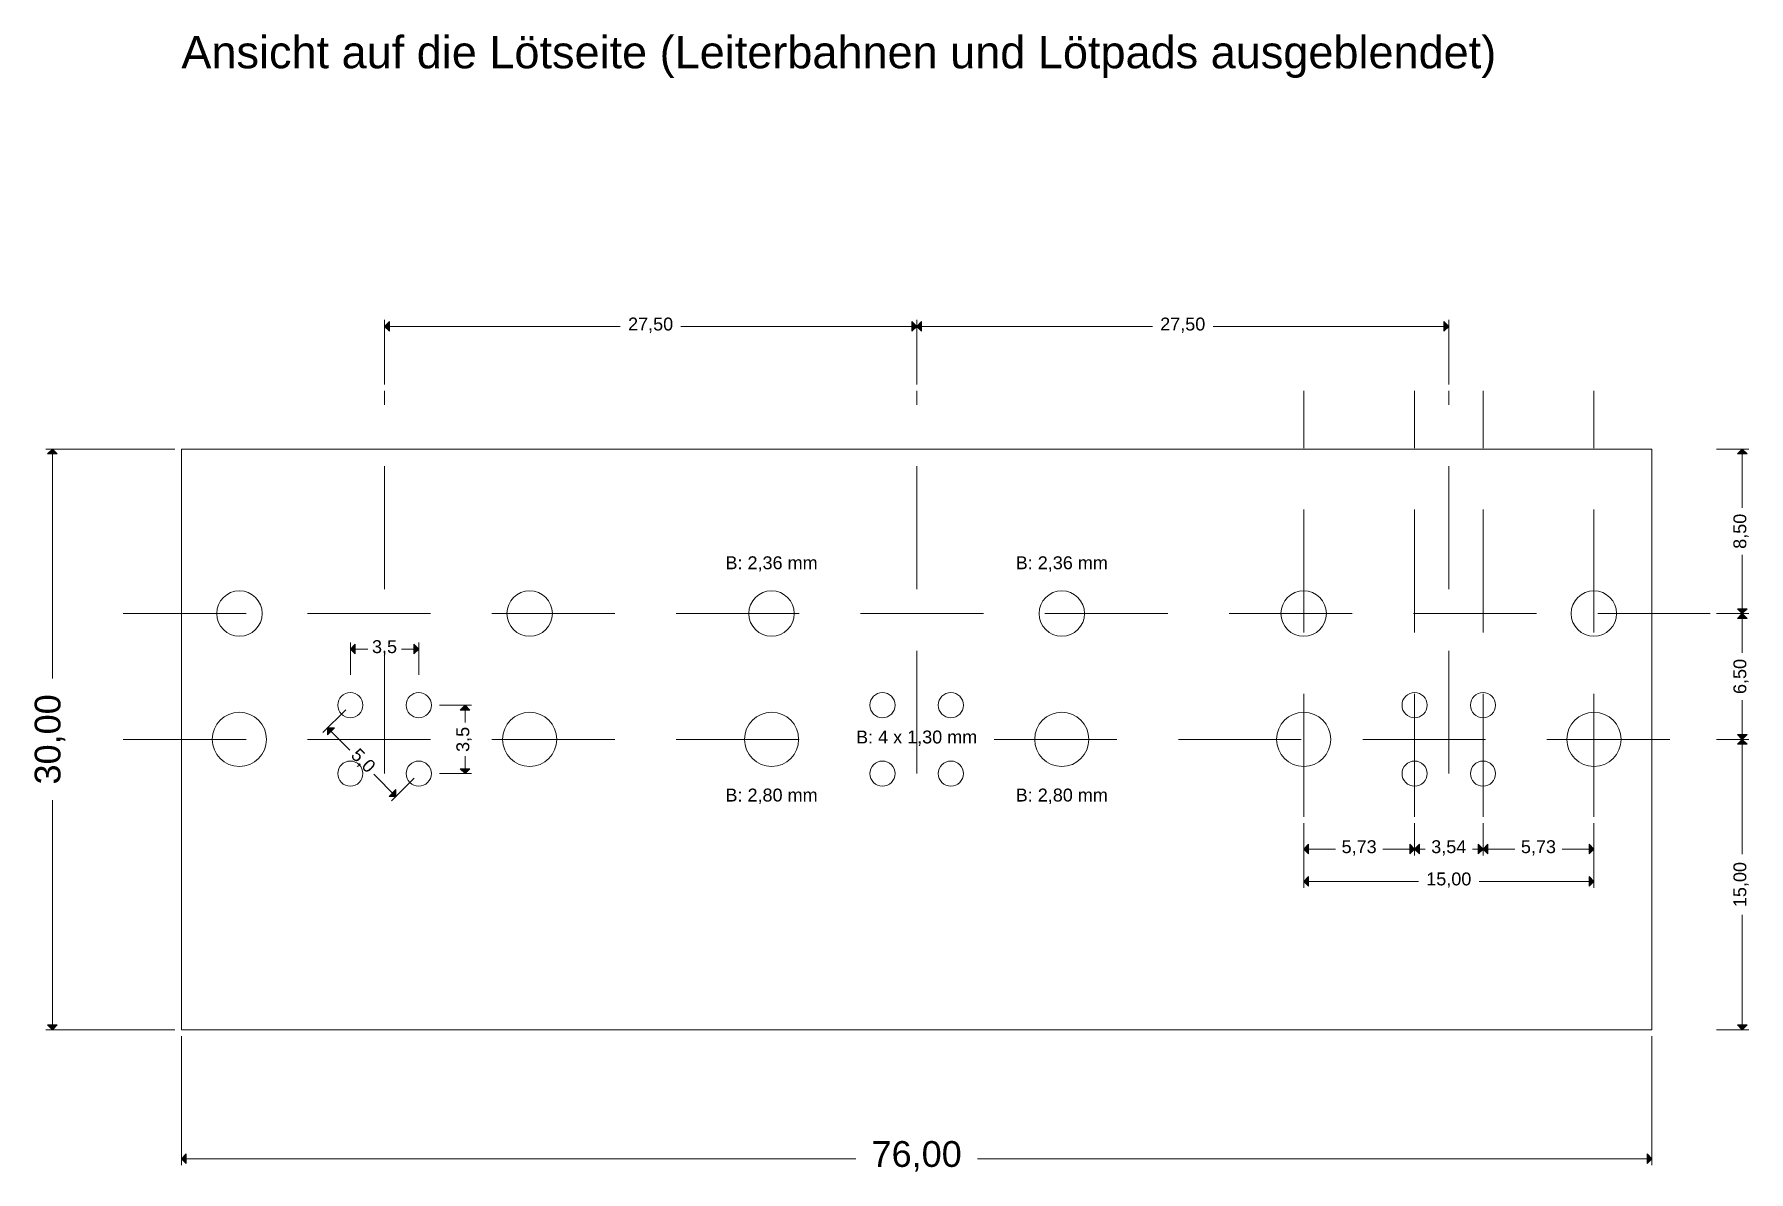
# Model space of a CAD drawing. Header units: inches. Extents: x 125.2 to 213.8, y 69.8 to 128.6.
import ezdxf

# ---------------------------------------------------------------- set-up
doc = ezdxf.new("R2010")
doc.units = ezdxf.units.IN
doc.header["$MEASUREMENT"] = 0
for name, pattern in [('AI-Linetype-1', [9.525, 6.35, -3.175]), ('AI-Linetype-10', [9.525, 6.35, -3.175]), ('AI-Linetype-2', [9.525, 6.35, -3.175]), ('AI-Linetype-3', [9.525, 6.35, -3.175]), ('AI-Linetype-4', [9.525, 6.35, -3.175]), ('AI-Linetype-5', [9.525, 6.35, -3.175]), ('AI-Linetype-6', [9.525, 6.35, -3.175]), ('AI-Linetype-7', [9.525, 6.35, -3.175]), ('AI-Linetype-8', [9.525, 6.35, -3.175]), ('AI-Linetype-9', [9.525, 6.35, -3.175])]:
    doc.linetypes.add(name, pattern=pattern)
for name, color, linetype in [('1', 7, 'Continuous'), ('BESCHRIFTUNG', 7, 'Continuous'), ('PCB', 7, 'Continuous')]:
    doc.layers.add(name, color=color, linetype=linetype)

# ---------------------------------------------------------------- blocks, each defined once
blk = doc.blocks.new('block 2')
at = {"layer": 'PCB', "color": 7, "lineweight": 9, "true_color": 0xffffff}
blk.add_open_spline([(149.579, 98.681), (149.579, 99.33), (150.105, 99.856), (150.754, 99.856), (151.403, 99.856), (151.929, 99.33), (151.929, 98.681), (151.929, 98.032), (151.403, 97.506), (150.754, 97.506), (150.105, 97.506), (149.579, 98.032), (149.579, 98.681), (149.579, 98.681), (149.579, 98.681), (149.579, 98.681)], degree=3, knots=[0, 0, 0, 0, 1, 1, 1, 2, 2, 2, 3, 3, 3, 4, 4, 4, 5, 5, 5, 5], dxfattribs=at)
blk = doc.blocks.new('block 3')
at = {"layer": 'PCB', "color": 7, "lineweight": 9, "true_color": 0xffffff}
blk.add_open_spline([(134.579, 98.681), (134.579, 99.33), (135.105, 99.856), (135.754, 99.856), (136.403, 99.856), (136.929, 99.33), (136.929, 98.681), (136.929, 98.032), (136.403, 97.506), (135.754, 97.506), (135.105, 97.506), (134.579, 98.032), (134.579, 98.681), (134.579, 98.681), (134.579, 98.681), (134.579, 98.681)], degree=3, knots=[0, 0, 0, 0, 1, 1, 1, 2, 2, 2, 3, 3, 3, 4, 4, 4, 5, 5, 5, 5], dxfattribs=at)
blk = doc.blocks.new('block 4')
at = {"layer": 'PCB', "color": 7, "lineweight": 9, "true_color": 0xffffff}
blk.add_open_spline([(144.372, 93.949), (144.372, 94.308), (144.663, 94.599), (145.022, 94.599), (145.381, 94.599), (145.672, 94.308), (145.672, 93.949), (145.672, 93.59), (145.381, 93.299), (145.022, 93.299), (144.663, 93.299), (144.372, 93.59), (144.372, 93.949), (144.372, 93.949), (144.372, 93.949), (144.372, 93.949)], degree=3, knots=[0, 0, 0, 0, 1, 1, 1, 2, 2, 2, 3, 3, 3, 4, 4, 4, 5, 5, 5, 5], dxfattribs=at)
blk = doc.blocks.new('block 5')
at = {"layer": 'PCB', "color": 7, "lineweight": 9, "true_color": 0xffffff}
blk.add_open_spline([(140.836, 93.949), (140.836, 94.308), (141.127, 94.599), (141.486, 94.599), (141.845, 94.599), (142.136, 94.308), (142.136, 93.949), (142.136, 93.59), (141.845, 93.299), (141.486, 93.299), (141.127, 93.299), (140.836, 93.59), (140.836, 93.949), (140.836, 93.949), (140.836, 93.949), (140.836, 93.949)], degree=3, knots=[0, 0, 0, 0, 1, 1, 1, 2, 2, 2, 3, 3, 3, 4, 4, 4, 5, 5, 5, 5], dxfattribs=at)
blk = doc.blocks.new('block 6')
at = {"layer": 'PCB', "color": 7, "lineweight": 9, "true_color": 0xffffff}
blk.add_open_spline([(144.372, 90.414), (144.372, 90.773), (144.663, 91.064), (145.022, 91.064), (145.381, 91.064), (145.672, 90.773), (145.672, 90.414), (145.672, 90.055), (145.381, 89.764), (145.022, 89.764), (144.663, 89.764), (144.372, 90.055), (144.372, 90.414), (144.372, 90.414), (144.372, 90.414), (144.372, 90.414)], degree=3, knots=[0, 0, 0, 0, 1, 1, 1, 2, 2, 2, 3, 3, 3, 4, 4, 4, 5, 5, 5, 5], dxfattribs=at)
blk = doc.blocks.new('block 7')
at = {"layer": 'PCB', "color": 7, "lineweight": 9, "true_color": 0xffffff}
blk.add_open_spline([(140.836, 90.414), (140.836, 90.773), (141.127, 91.064), (141.486, 91.064), (141.845, 91.064), (142.136, 90.773), (142.136, 90.414), (142.136, 90.055), (141.845, 89.764), (141.486, 89.764), (141.127, 89.764), (140.836, 90.055), (140.836, 90.414), (140.836, 90.414), (140.836, 90.414), (140.836, 90.414)], degree=3, knots=[0, 0, 0, 0, 1, 1, 1, 2, 2, 2, 3, 3, 3, 4, 4, 4, 5, 5, 5, 5], dxfattribs=at)
blk = doc.blocks.new('block 8')
at = {"layer": 'PCB', "color": 7, "lineweight": 9, "true_color": 0xffffff}
blk.add_open_spline([(149.354, 92.181), (149.354, 92.955), (149.981, 93.581), (150.754, 93.581), (151.527, 93.581), (152.154, 92.955), (152.154, 92.181), (152.154, 91.408), (151.527, 90.781), (150.754, 90.781), (149.981, 90.781), (149.354, 91.408), (149.354, 92.181), (149.354, 92.181), (149.354, 92.181), (149.354, 92.181)], degree=3, knots=[0, 0, 0, 0, 1, 1, 1, 2, 2, 2, 3, 3, 3, 4, 4, 4, 5, 5, 5, 5], dxfattribs=at)
blk = doc.blocks.new('block 9')
at = {"layer": 'PCB', "color": 7, "lineweight": 9, "true_color": 0xffffff}
blk.add_open_spline([(134.354, 92.181), (134.354, 92.955), (134.981, 93.581), (135.754, 93.581), (136.527, 93.581), (137.154, 92.955), (137.154, 92.181), (137.154, 91.408), (136.527, 90.781), (135.754, 90.781), (134.981, 90.781), (134.354, 91.408), (134.354, 92.181), (134.354, 92.181), (134.354, 92.181), (134.354, 92.181)], degree=3, knots=[0, 0, 0, 0, 1, 1, 1, 2, 2, 2, 3, 3, 3, 4, 4, 4, 5, 5, 5, 5], dxfattribs=at)
blk = doc.blocks.new('block 10')
at = {"layer": 'PCB', "color": 7, "lineweight": 9, "true_color": 0xffffff}
blk.add_open_spline([(204.579, 98.681), (204.579, 99.33), (205.105, 99.856), (205.754, 99.856), (206.403, 99.856), (206.929, 99.33), (206.929, 98.681), (206.929, 98.032), (206.403, 97.506), (205.754, 97.506), (205.105, 97.506), (204.579, 98.032), (204.579, 98.681), (204.579, 98.681), (204.579, 98.681), (204.579, 98.681)], degree=3, knots=[0, 0, 0, 0, 1, 1, 1, 2, 2, 2, 3, 3, 3, 4, 4, 4, 5, 5, 5, 5], dxfattribs=at)
blk = doc.blocks.new('block 11')
at = {"layer": 'PCB', "color": 7, "lineweight": 9, "true_color": 0xffffff}
blk.add_open_spline([(189.579, 98.681), (189.579, 99.33), (190.105, 99.856), (190.754, 99.856), (191.403, 99.856), (191.929, 99.33), (191.929, 98.681), (191.929, 98.032), (191.403, 97.506), (190.754, 97.506), (190.105, 97.506), (189.579, 98.032), (189.579, 98.681), (189.579, 98.681), (189.579, 98.681), (189.579, 98.681)], degree=3, knots=[0, 0, 0, 0, 1, 1, 1, 2, 2, 2, 3, 3, 3, 4, 4, 4, 5, 5, 5, 5], dxfattribs=at)
blk = doc.blocks.new('block 12')
at = {"layer": 'PCB', "color": 7, "lineweight": 9, "true_color": 0xffffff}
blk.add_open_spline([(199.372, 93.949), (199.372, 94.308), (199.663, 94.599), (200.022, 94.599), (200.381, 94.599), (200.672, 94.308), (200.672, 93.949), (200.672, 93.59), (200.381, 93.299), (200.022, 93.299), (199.663, 93.299), (199.372, 93.59), (199.372, 93.949), (199.372, 93.949), (199.372, 93.949), (199.372, 93.949)], degree=3, knots=[0, 0, 0, 0, 1, 1, 1, 2, 2, 2, 3, 3, 3, 4, 4, 4, 5, 5, 5, 5], dxfattribs=at)
blk = doc.blocks.new('block 13')
at = {"layer": 'PCB', "color": 7, "lineweight": 9, "true_color": 0xffffff}
blk.add_open_spline([(195.836, 93.949), (195.836, 94.308), (196.127, 94.599), (196.486, 94.599), (196.845, 94.599), (197.136, 94.308), (197.136, 93.949), (197.136, 93.59), (196.845, 93.299), (196.486, 93.299), (196.127, 93.299), (195.836, 93.59), (195.836, 93.949), (195.836, 93.949), (195.836, 93.949), (195.836, 93.949)], degree=3, knots=[0, 0, 0, 0, 1, 1, 1, 2, 2, 2, 3, 3, 3, 4, 4, 4, 5, 5, 5, 5], dxfattribs=at)
blk = doc.blocks.new('block 14')
at = {"layer": 'PCB', "color": 7, "lineweight": 9, "true_color": 0xffffff}
blk.add_open_spline([(199.372, 90.414), (199.372, 90.773), (199.663, 91.064), (200.022, 91.064), (200.381, 91.064), (200.672, 90.773), (200.672, 90.414), (200.672, 90.055), (200.381, 89.764), (200.022, 89.764), (199.663, 89.764), (199.372, 90.055), (199.372, 90.414), (199.372, 90.414), (199.372, 90.414), (199.372, 90.414)], degree=3, knots=[0, 0, 0, 0, 1, 1, 1, 2, 2, 2, 3, 3, 3, 4, 4, 4, 5, 5, 5, 5], dxfattribs=at)
blk = doc.blocks.new('block 15')
at = {"layer": 'PCB', "color": 7, "lineweight": 9, "true_color": 0xffffff}
blk.add_open_spline([(195.836, 90.414), (195.836, 90.773), (196.127, 91.064), (196.486, 91.064), (196.845, 91.064), (197.136, 90.773), (197.136, 90.414), (197.136, 90.055), (196.845, 89.764), (196.486, 89.764), (196.127, 89.764), (195.836, 90.055), (195.836, 90.414), (195.836, 90.414), (195.836, 90.414), (195.836, 90.414)], degree=3, knots=[0, 0, 0, 0, 1, 1, 1, 2, 2, 2, 3, 3, 3, 4, 4, 4, 5, 5, 5, 5], dxfattribs=at)
blk = doc.blocks.new('block 16')
at = {"layer": 'PCB', "color": 7, "lineweight": 9, "true_color": 0xffffff}
blk.add_open_spline([(177.079, 98.681), (177.079, 99.33), (177.605, 99.856), (178.254, 99.856), (178.903, 99.856), (179.429, 99.33), (179.429, 98.681), (179.429, 98.032), (178.903, 97.506), (178.254, 97.506), (177.605, 97.506), (177.079, 98.032), (177.079, 98.681), (177.079, 98.681), (177.079, 98.681), (177.079, 98.681)], degree=3, knots=[0, 0, 0, 0, 1, 1, 1, 2, 2, 2, 3, 3, 3, 4, 4, 4, 5, 5, 5, 5], dxfattribs=at)
blk = doc.blocks.new('block 17')
at = {"layer": 'PCB', "color": 7, "lineweight": 9, "true_color": 0xffffff}
blk.add_open_spline([(162.079, 98.681), (162.079, 99.33), (162.605, 99.856), (163.254, 99.856), (163.903, 99.856), (164.429, 99.33), (164.429, 98.681), (164.429, 98.032), (163.903, 97.506), (163.254, 97.506), (162.605, 97.506), (162.079, 98.032), (162.079, 98.681), (162.079, 98.681), (162.079, 98.681), (162.079, 98.681)], degree=3, knots=[0, 0, 0, 0, 1, 1, 1, 2, 2, 2, 3, 3, 3, 4, 4, 4, 5, 5, 5, 5], dxfattribs=at)
blk = doc.blocks.new('block 18')
at = {"layer": 'PCB', "color": 7, "lineweight": 9, "true_color": 0xffffff}
blk.add_open_spline([(171.872, 93.949), (171.872, 94.308), (172.163, 94.599), (172.522, 94.599), (172.881, 94.599), (173.172, 94.308), (173.172, 93.949), (173.172, 93.59), (172.881, 93.299), (172.522, 93.299), (172.163, 93.299), (171.872, 93.59), (171.872, 93.949), (171.872, 93.949), (171.872, 93.949), (171.872, 93.949)], degree=3, knots=[0, 0, 0, 0, 1, 1, 1, 2, 2, 2, 3, 3, 3, 4, 4, 4, 5, 5, 5, 5], dxfattribs=at)
blk = doc.blocks.new('block 19')
at = {"layer": 'PCB', "color": 7, "lineweight": 9, "true_color": 0xffffff}
blk.add_open_spline([(168.336, 93.949), (168.336, 94.308), (168.627, 94.599), (168.986, 94.599), (169.345, 94.599), (169.636, 94.308), (169.636, 93.949), (169.636, 93.59), (169.345, 93.299), (168.986, 93.299), (168.627, 93.299), (168.336, 93.59), (168.336, 93.949), (168.336, 93.949), (168.336, 93.949), (168.336, 93.949)], degree=3, knots=[0, 0, 0, 0, 1, 1, 1, 2, 2, 2, 3, 3, 3, 4, 4, 4, 5, 5, 5, 5], dxfattribs=at)
blk = doc.blocks.new('block 20')
at = {"layer": 'PCB', "color": 7, "lineweight": 9, "true_color": 0xffffff}
blk.add_open_spline([(171.872, 90.414), (171.872, 90.773), (172.163, 91.064), (172.522, 91.064), (172.881, 91.064), (173.172, 90.773), (173.172, 90.414), (173.172, 90.055), (172.881, 89.764), (172.522, 89.764), (172.163, 89.764), (171.872, 90.055), (171.872, 90.414), (171.872, 90.414), (171.872, 90.414), (171.872, 90.414)], degree=3, knots=[0, 0, 0, 0, 1, 1, 1, 2, 2, 2, 3, 3, 3, 4, 4, 4, 5, 5, 5, 5], dxfattribs=at)
blk = doc.blocks.new('block 21')
at = {"layer": 'PCB', "color": 7, "lineweight": 9, "true_color": 0xffffff}
blk.add_open_spline([(168.336, 90.414), (168.336, 90.773), (168.627, 91.064), (168.986, 91.064), (169.345, 91.064), (169.636, 90.773), (169.636, 90.414), (169.636, 90.055), (169.345, 89.764), (168.986, 89.764), (168.627, 89.764), (168.336, 90.055), (168.336, 90.414), (168.336, 90.414), (168.336, 90.414), (168.336, 90.414)], degree=3, knots=[0, 0, 0, 0, 1, 1, 1, 2, 2, 2, 3, 3, 3, 4, 4, 4, 5, 5, 5, 5], dxfattribs=at)
blk = doc.blocks.new('block 22')
at = {"layer": 'PCB', "color": 7, "lineweight": 9, "true_color": 0xffffff}
blk.add_open_spline([(204.354, 92.181), (204.354, 92.955), (204.981, 93.581), (205.754, 93.581), (206.527, 93.581), (207.154, 92.955), (207.154, 92.181), (207.154, 91.408), (206.527, 90.781), (205.754, 90.781), (204.981, 90.781), (204.354, 91.408), (204.354, 92.181), (204.354, 92.181), (204.354, 92.181), (204.354, 92.181)], degree=3, knots=[0, 0, 0, 0, 1, 1, 1, 2, 2, 2, 3, 3, 3, 4, 4, 4, 5, 5, 5, 5], dxfattribs=at)
blk = doc.blocks.new('block 23')
at = {"layer": 'PCB', "color": 7, "lineweight": 9, "true_color": 0xffffff}
blk.add_open_spline([(176.854, 92.181), (176.854, 92.955), (177.481, 93.581), (178.254, 93.581), (179.027, 93.581), (179.654, 92.955), (179.654, 92.181), (179.654, 91.408), (179.027, 90.781), (178.254, 90.781), (177.481, 90.781), (176.854, 91.408), (176.854, 92.181), (176.854, 92.181), (176.854, 92.181), (176.854, 92.181)], degree=3, knots=[0, 0, 0, 0, 1, 1, 1, 2, 2, 2, 3, 3, 3, 4, 4, 4, 5, 5, 5, 5], dxfattribs=at)
blk = doc.blocks.new('block 24')
at = {"layer": 'PCB', "color": 7, "lineweight": 9, "true_color": 0xffffff}
blk.add_open_spline([(161.854, 92.181), (161.854, 92.955), (162.481, 93.581), (163.254, 93.581), (164.027, 93.581), (164.654, 92.955), (164.654, 92.181), (164.654, 91.408), (164.027, 90.781), (163.254, 90.781), (162.481, 90.781), (161.854, 91.408), (161.854, 92.181), (161.854, 92.181), (161.854, 92.181), (161.854, 92.181)], degree=3, knots=[0, 0, 0, 0, 1, 1, 1, 2, 2, 2, 3, 3, 3, 4, 4, 4, 5, 5, 5, 5], dxfattribs=at)
blk = doc.blocks.new('block 25')
at = {"layer": 'PCB', "color": 7, "lineweight": 9, "true_color": 0xffffff}
blk.add_open_spline([(189.354, 92.181), (189.354, 92.955), (189.981, 93.581), (190.754, 93.581), (191.527, 93.581), (192.154, 92.955), (192.154, 92.181), (192.154, 91.408), (191.527, 90.781), (190.754, 90.781), (189.981, 90.781), (189.354, 91.408), (189.354, 92.181), (189.354, 92.181), (189.354, 92.181), (189.354, 92.181)], degree=3, knots=[0, 0, 0, 0, 1, 1, 1, 2, 2, 2, 3, 3, 3, 4, 4, 4, 5, 5, 5, 5], dxfattribs=at)
blk = doc.blocks.new('block 26')
at = {"layer": 'PCB', "color": 7, "lineweight": 9, "true_color": 0xffffff}
blk.add_lwpolyline([(208.754, 77.181), (132.754, 77.181)], dxfattribs=at)
blk = doc.blocks.new('block 27')
at = {"layer": 'PCB', "color": 7, "lineweight": 9, "true_color": 0xffffff}
blk.add_lwpolyline([(208.754, 107.181), (208.754, 77.181)], dxfattribs=at)
blk = doc.blocks.new('block 28')
at = {"layer": 'PCB', "color": 7, "lineweight": 9, "true_color": 0xffffff}
blk.add_lwpolyline([(132.754, 107.181), (208.754, 107.181)], dxfattribs=at)
blk = doc.blocks.new('block 29')
at = {"layer": 'PCB', "color": 7, "lineweight": 9, "true_color": 0xffffff}
blk.add_lwpolyline([(132.754, 77.181), (132.754, 107.181)], dxfattribs=at)
blk = doc.blocks.new('block 66')
at = {"layer": 'BESCHRIFTUNG', "color": 5, "true_color": 0x0000ff, "insert": (132.754, 126.348), "char_height": 1.66667, "attachment_point": 7}
blk.add_mtext('\\fArial|b0|i0|c0|p34;\\W1;Ansicht auf die Lötseite (Leiterbahnen und Lötpads ausgeblendet)', dxfattribs=at)
blk = doc.blocks.new('block 67')
at = {"layer": 'BESCHRIFTUNG', "color": 5, "true_color": 0x0000ff, "insert": (160.873, 100.848), "char_height": 0.66667, "attachment_point": 7}
blk.add_mtext('\\fArial|b0|i0|c0|p34;\\W1;B: 2,36 mm', dxfattribs=at)
blk = doc.blocks.new('block 68')
at = {"layer": 'BESCHRIFTUNG', "color": 5, "true_color": 0x0000ff, "insert": (175.873, 100.848), "char_height": 0.66667, "attachment_point": 7}
blk.add_mtext('\\fArial|b0|i0|c0|p34;\\W1;B: 2,36 mm', dxfattribs=at)
blk = doc.blocks.new('block 69')
at = {"layer": 'BESCHRIFTUNG', "color": 5, "true_color": 0x0000ff, "insert": (160.873, 88.848), "char_height": 0.66667, "attachment_point": 7}
blk.add_mtext('\\fArial|b0|i0|c0|p34;\\W1;B: 2,80 mm', dxfattribs=at)
blk = doc.blocks.new('block 70')
at = {"layer": 'BESCHRIFTUNG', "color": 5, "true_color": 0x0000ff, "insert": (175.873, 88.848), "char_height": 0.66667, "attachment_point": 7}
blk.add_mtext('\\fArial|b0|i0|c0|p34;\\W1;B: 2,80 mm', dxfattribs=at)
blk = doc.blocks.new('block 71')
at = {"layer": 'BESCHRIFTUNG', "color": 5, "true_color": 0x0000ff, "insert": (167.622, 91.848), "char_height": 0.66667, "attachment_point": 7}
blk.add_mtext('\\fArial|b0|i0|c0|p34;\\W1;B: 4 x 1,30 mm', dxfattribs=at)
blk = doc.blocks.new('block 72')
at = {"layer": 'BESCHRIFTUNG', "color": 5, "linetype": 'AI-Linetype-1', "lineweight": 9, "true_color": 0x0000ff}
blk.add_lwpolyline([(129.754, 92.181), (166.754, 92.181)], dxfattribs=at)
blk = doc.blocks.new('block 73')
at = {"layer": 'BESCHRIFTUNG', "color": 5, "linetype": 'AI-Linetype-2', "lineweight": 9, "true_color": 0x0000ff}
blk.add_lwpolyline([(129.754, 98.681), (211.754, 98.681)], dxfattribs=at)
blk = doc.blocks.new('block 74')
at = {"layer": 'BESCHRIFTUNG', "color": 5, "linetype": 'AI-Linetype-3', "lineweight": 9, "true_color": 0x0000ff}
blk.add_lwpolyline([(174.754, 92.181), (211.754, 92.181)], dxfattribs=at)
blk = doc.blocks.new('block 75')
at = {"layer": 'BESCHRIFTUNG', "color": 5, "true_color": 0x0000ff, "insert": (213.754, 94.525), "char_height": 0.66667, "attachment_point": 7, "rotation": 90}
blk.add_mtext('\\fArial|b0|i0|c0|p34;\\W1;6,50', dxfattribs=at)
blk = doc.blocks.new('block 76')
at = {"layer": 'BESCHRIFTUNG', "color": 5, "lineweight": 9, "true_color": 0x0000ff}
blk.add_lwpolyline([(212.087, 98.681), (213.754, 98.681)], dxfattribs=at)
blk = doc.blocks.new('block 77')
at = {"layer": 'BESCHRIFTUNG', "color": 5, "lineweight": 9, "true_color": 0x0000ff}
blk.add_lwpolyline([(212.087, 92.181), (213.754, 92.181)], dxfattribs=at)
blk = doc.blocks.new('block 78')
at = {"layer": 'BESCHRIFTUNG', "color": 5, "lineweight": 9, "true_color": 0x0000ff}
blk.add_lwpolyline([(213.42, 98.681), (213.42, 96.652)], dxfattribs=at)
blk = doc.blocks.new('block 79')
at = {"layer": 'BESCHRIFTUNG', "color": 5, "lineweight": 9, "true_color": 0x0000ff}
blk.add_lwpolyline([(213.42, 92.181), (213.42, 94.211)], dxfattribs=at)
blk = doc.blocks.new('block 80')
at = {"layer": 'BESCHRIFTUNG', "color": 5, "true_color": 0x0000ff, "insert": (213.754, 102.025), "char_height": 0.66667, "attachment_point": 7, "rotation": 90}
blk.add_mtext('\\fArial|b0|i0|c0|p34;\\W1;8,50', dxfattribs=at)
blk = doc.blocks.new('block 81')
at = {"layer": 'BESCHRIFTUNG', "color": 5, "lineweight": 9, "true_color": 0x0000ff}
blk.add_lwpolyline([(212.087, 107.181), (213.754, 107.181)], dxfattribs=at)
blk = doc.blocks.new('block 82')
at = {"layer": 'BESCHRIFTUNG', "color": 5, "lineweight": 9, "true_color": 0x0000ff}
blk.add_lwpolyline([(212.087, 98.681), (213.754, 98.681)], dxfattribs=at)
blk = doc.blocks.new('block 83')
at = {"layer": 'BESCHRIFTUNG', "color": 5, "lineweight": 9, "true_color": 0x0000ff}
blk.add_lwpolyline([(213.42, 107.181), (213.42, 104.152)], dxfattribs=at)
blk = doc.blocks.new('block 84')
at = {"layer": 'BESCHRIFTUNG', "color": 5, "lineweight": 9, "true_color": 0x0000ff}
blk.add_lwpolyline([(213.42, 98.681), (213.42, 101.711)], dxfattribs=at)
blk = doc.blocks.new('block 85')
at = {"layer": 'BESCHRIFTUNG', "color": 5, "true_color": 0x0000ff, "insert": (213.754, 83.516), "char_height": 0.66667, "attachment_point": 7, "rotation": 90}
blk.add_mtext('\\fArial|b0|i0|c0|p34;\\W1;15,00', dxfattribs=at)
blk = doc.blocks.new('block 86')
at = {"layer": 'BESCHRIFTUNG', "color": 5, "lineweight": 9, "true_color": 0x0000ff}
blk.add_lwpolyline([(212.087, 92.181), (213.754, 92.181)], dxfattribs=at)
blk = doc.blocks.new('block 87')
at = {"layer": 'BESCHRIFTUNG', "color": 5, "lineweight": 9, "true_color": 0x0000ff}
blk.add_lwpolyline([(212.087, 77.181), (213.754, 77.181)], dxfattribs=at)
blk = doc.blocks.new('block 88')
at = {"layer": 'BESCHRIFTUNG', "color": 5, "lineweight": 9, "true_color": 0x0000ff}
blk.add_lwpolyline([(213.42, 92.181), (213.42, 86.251)], dxfattribs=at)
blk = doc.blocks.new('block 89')
at = {"layer": 'BESCHRIFTUNG', "color": 5, "lineweight": 9, "true_color": 0x0000ff}
blk.add_lwpolyline([(213.42, 77.181), (213.42, 83.112)], dxfattribs=at)
blk = doc.blocks.new('block 90')
at = {"layer": 'BESCHRIFTUNG', "color": 5, "true_color": 0x0000ff, "insert": (147.754, 91.534), "char_height": 0.66667, "attachment_point": 7, "rotation": 90}
blk.add_mtext('\\fArial|b0|i0|c0|p34;\\W1;3,5', dxfattribs=at)
blk = doc.blocks.new('block 91')
at = {"layer": 'BESCHRIFTUNG', "color": 5, "lineweight": 9, "true_color": 0x0000ff}
blk.add_lwpolyline([(146.087, 93.949), (147.754, 93.949)], dxfattribs=at)
blk = doc.blocks.new('block 92')
at = {"layer": 'BESCHRIFTUNG', "color": 5, "lineweight": 9, "true_color": 0x0000ff}
blk.add_lwpolyline([(146.087, 90.414), (147.754, 90.414)], dxfattribs=at)
blk = doc.blocks.new('block 93')
at = {"layer": 'BESCHRIFTUNG', "color": 5, "lineweight": 9, "true_color": 0x0000ff}
blk.add_lwpolyline([(147.42, 93.949), (147.42, 93.053)], dxfattribs=at)
blk = doc.blocks.new('block 94')
at = {"layer": 'BESCHRIFTUNG', "color": 5, "lineweight": 9, "true_color": 0x0000ff}
blk.add_lwpolyline([(147.42, 90.414), (147.42, 91.31)], dxfattribs=at)
blk = doc.blocks.new('block 95')
at = {"layer": 'BESCHRIFTUNG', "color": 5, "true_color": 0x0000ff, "insert": (142.606, 96.515), "char_height": 0.66667, "attachment_point": 7}
blk.add_mtext('\\fArial|b0|i0|c0|p34;\\W1;3,5', dxfattribs=at)
blk = doc.blocks.new('block 96')
at = {"layer": 'BESCHRIFTUNG', "color": 5, "lineweight": 9, "true_color": 0x0000ff}
blk.add_lwpolyline([(141.486, 95.515), (141.486, 97.181)], dxfattribs=at)
blk = doc.blocks.new('block 97')
at = {"layer": 'BESCHRIFTUNG', "color": 5, "lineweight": 9, "true_color": 0x0000ff}
blk.add_lwpolyline([(145.022, 95.515), (145.022, 97.181)], dxfattribs=at)
blk = doc.blocks.new('block 98')
at = {"layer": 'BESCHRIFTUNG', "color": 5, "lineweight": 9, "true_color": 0x0000ff}
blk.add_lwpolyline([(141.486, 96.848), (142.382, 96.848)], dxfattribs=at)
blk = doc.blocks.new('block 99')
at = {"layer": 'BESCHRIFTUNG', "color": 5, "lineweight": 9, "true_color": 0x0000ff}
blk.add_lwpolyline([(145.022, 96.848), (144.125, 96.848)], dxfattribs=at)
blk = doc.blocks.new('block 100')
at = {"layer": 'BESCHRIFTUNG', "color": 5, "true_color": 0x0000ff, "insert": (141.382, 91.225), "char_height": 0.66667, "attachment_point": 7, "rotation": 315}
blk.add_mtext('\\fArial|b0|i0|c0|p34;\\W1;5,0', dxfattribs=at)
blk = doc.blocks.new('block 101')
at = {"layer": 'BESCHRIFTUNG', "color": 5, "lineweight": 9, "true_color": 0x0000ff}
blk.add_lwpolyline([(144.786, 90.178), (143.607, 88.999)], dxfattribs=at)
blk = doc.blocks.new('block 102')
at = {"layer": 'BESCHRIFTUNG', "color": 5, "lineweight": 9, "true_color": 0x0000ff}
blk.add_lwpolyline([(141.25, 93.713), (140.072, 92.535)], dxfattribs=at)
blk = doc.blocks.new('block 103')
at = {"layer": 'BESCHRIFTUNG', "color": 5, "lineweight": 9, "true_color": 0x0000ff}
blk.add_lwpolyline([(143.843, 89.235), (142.692, 90.387)], dxfattribs=at)
blk = doc.blocks.new('block 104')
at = {"layer": 'BESCHRIFTUNG', "color": 5, "lineweight": 9, "true_color": 0x0000ff}
blk.add_lwpolyline([(140.308, 92.771), (141.459, 91.619)], dxfattribs=at)
blk = doc.blocks.new('block 105')
at = {"layer": 'BESCHRIFTUNG', "color": 5, "linetype": 'AI-Linetype-4', "lineweight": 9, "true_color": 0x0000ff}
blk.add_lwpolyline([(190.754, 88.181), (190.754, 110.181)], dxfattribs=at)
blk = doc.blocks.new('block 106')
at = {"layer": 'BESCHRIFTUNG', "color": 5, "linetype": 'AI-Linetype-5', "lineweight": 9, "true_color": 0x0000ff}
blk.add_lwpolyline([(196.486, 88.181), (196.486, 110.181)], dxfattribs=at)
blk = doc.blocks.new('block 107')
at = {"layer": 'BESCHRIFTUNG', "color": 5, "linetype": 'AI-Linetype-6', "lineweight": 9, "true_color": 0x0000ff}
blk.add_lwpolyline([(200.022, 88.181), (200.022, 110.181)], dxfattribs=at)
blk = doc.blocks.new('block 108')
at = {"layer": 'BESCHRIFTUNG', "color": 5, "linetype": 'AI-Linetype-7', "lineweight": 9, "true_color": 0x0000ff}
blk.add_lwpolyline([(205.754, 88.181), (205.754, 110.181)], dxfattribs=at)
blk = doc.blocks.new('block 109')
at = {"layer": 'BESCHRIFTUNG', "color": 5, "true_color": 0x0000ff, "insert": (201.981, 86.181), "char_height": 0.66667, "attachment_point": 7}
blk.add_mtext('\\fArial|b0|i0|c0|p34;\\W1;5,73', dxfattribs=at)
blk = doc.blocks.new('block 110')
at = {"layer": 'BESCHRIFTUNG', "color": 5, "lineweight": 9, "true_color": 0x0000ff}
blk.add_lwpolyline([(205.754, 87.848), (205.754, 86.181)], dxfattribs=at)
blk = doc.blocks.new('block 111')
at = {"layer": 'BESCHRIFTUNG', "color": 5, "lineweight": 9, "true_color": 0x0000ff}
blk.add_lwpolyline([(200.022, 87.848), (200.022, 86.181)], dxfattribs=at)
blk = doc.blocks.new('block 112')
at = {"layer": 'BESCHRIFTUNG', "color": 5, "lineweight": 9, "true_color": 0x0000ff}
blk.add_lwpolyline([(205.754, 86.515), (204.108, 86.515)], dxfattribs=at)
blk = doc.blocks.new('block 113')
at = {"layer": 'BESCHRIFTUNG', "color": 5, "lineweight": 9, "true_color": 0x0000ff}
blk.add_lwpolyline([(200.022, 86.515), (201.667, 86.515)], dxfattribs=at)
blk = doc.blocks.new('block 114')
at = {"layer": 'BESCHRIFTUNG', "color": 5, "true_color": 0x0000ff, "insert": (197.347, 86.181), "char_height": 0.66667, "attachment_point": 7}
blk.add_mtext('\\fArial|b0|i0|c0|p34;\\W1;3,54', dxfattribs=at)
blk = doc.blocks.new('block 115')
at = {"layer": 'BESCHRIFTUNG', "color": 5, "lineweight": 9, "true_color": 0x0000ff}
blk.add_lwpolyline([(200.022, 87.848), (200.022, 86.181)], dxfattribs=at)
blk = doc.blocks.new('block 116')
at = {"layer": 'BESCHRIFTUNG', "color": 5, "lineweight": 9, "true_color": 0x0000ff}
blk.add_lwpolyline([(196.486, 87.848), (196.486, 86.181)], dxfattribs=at)
blk = doc.blocks.new('block 117')
at = {"layer": 'BESCHRIFTUNG', "color": 5, "lineweight": 9, "true_color": 0x0000ff}
blk.add_lwpolyline([(200.022, 86.515), (199.474, 86.515)], dxfattribs=at)
blk = doc.blocks.new('block 118')
at = {"layer": 'BESCHRIFTUNG', "color": 5, "lineweight": 9, "true_color": 0x0000ff}
blk.add_lwpolyline([(196.486, 86.515), (197.033, 86.515)], dxfattribs=at)
blk = doc.blocks.new('block 119')
at = {"layer": 'BESCHRIFTUNG', "color": 5, "true_color": 0x0000ff, "insert": (192.714, 86.181), "char_height": 0.66667, "attachment_point": 7}
blk.add_mtext('\\fArial|b0|i0|c0|p34;\\W1;5,73', dxfattribs=at)
blk = doc.blocks.new('block 120')
at = {"layer": 'BESCHRIFTUNG', "color": 5, "lineweight": 9, "true_color": 0x0000ff}
blk.add_lwpolyline([(196.486, 87.848), (196.486, 86.181)], dxfattribs=at)
blk = doc.blocks.new('block 121')
at = {"layer": 'BESCHRIFTUNG', "color": 5, "lineweight": 9, "true_color": 0x0000ff}
blk.add_lwpolyline([(190.754, 87.848), (190.754, 86.181)], dxfattribs=at)
blk = doc.blocks.new('block 122')
at = {"layer": 'BESCHRIFTUNG', "color": 5, "lineweight": 9, "true_color": 0x0000ff}
blk.add_lwpolyline([(196.486, 86.515), (194.84, 86.515)], dxfattribs=at)
blk = doc.blocks.new('block 123')
at = {"layer": 'BESCHRIFTUNG', "color": 5, "lineweight": 9, "true_color": 0x0000ff}
blk.add_lwpolyline([(190.754, 86.515), (192.4, 86.515)], dxfattribs=at)
blk = doc.blocks.new('block 124')
at = {"layer": 'BESCHRIFTUNG', "color": 5, "true_color": 0x0000ff, "insert": (197.089, 84.515), "char_height": 0.66667, "attachment_point": 7}
blk.add_mtext('\\fArial|b0|i0|c0|p34;\\W1;15,00', dxfattribs=at)
blk = doc.blocks.new('block 125')
at = {"layer": 'BESCHRIFTUNG', "color": 5, "lineweight": 9, "true_color": 0x0000ff}
blk.add_lwpolyline([(205.754, 87.848), (205.754, 84.515)], dxfattribs=at)
blk = doc.blocks.new('block 126')
at = {"layer": 'BESCHRIFTUNG', "color": 5, "lineweight": 9, "true_color": 0x0000ff}
blk.add_lwpolyline([(190.754, 87.848), (190.754, 84.515)], dxfattribs=at)
blk = doc.blocks.new('block 127')
at = {"layer": 'BESCHRIFTUNG', "color": 5, "lineweight": 9, "true_color": 0x0000ff}
blk.add_lwpolyline([(205.754, 84.848), (199.823, 84.848)], dxfattribs=at)
blk = doc.blocks.new('block 128')
at = {"layer": 'BESCHRIFTUNG', "color": 5, "lineweight": 9, "true_color": 0x0000ff}
blk.add_lwpolyline([(190.754, 84.848), (196.685, 84.848)], dxfattribs=at)
blk = doc.blocks.new('block 129')
at = {"layer": 'BESCHRIFTUNG', "color": 1, "linetype": 'AI-Linetype-8', "lineweight": 9, "true_color": 0xff0000}
blk.add_lwpolyline([(198.254, 90.414), (198.254, 110.181)], dxfattribs=at)
blk = doc.blocks.new('block 130')
at = {"layer": 'BESCHRIFTUNG', "color": 1, "linetype": 'AI-Linetype-9', "lineweight": 9, "true_color": 0xff0000}
blk.add_lwpolyline([(170.754, 90.414), (170.754, 110.181)], dxfattribs=at)
blk = doc.blocks.new('block 131')
at = {"layer": 'BESCHRIFTUNG', "color": 1, "linetype": 'AI-Linetype-10', "lineweight": 9, "true_color": 0xff0000}
blk.add_lwpolyline([(143.254, 90.414), (143.254, 110.181)], dxfattribs=at)
blk = doc.blocks.new('block 132')
at = {"layer": 'BESCHRIFTUNG', "color": 1, "true_color": 0xff0000, "insert": (183.339, 113.181), "char_height": 0.66667, "attachment_point": 7}
blk.add_mtext('\\fArial|b0|i0|c0|p34;\\W1;27,50', dxfattribs=at)
blk = doc.blocks.new('block 133')
at = {"layer": 'BESCHRIFTUNG', "color": 1, "lineweight": 9, "true_color": 0xff0000}
blk.add_lwpolyline([(170.754, 110.515), (170.754, 113.848)], dxfattribs=at)
blk = doc.blocks.new('block 134')
at = {"layer": 'BESCHRIFTUNG', "color": 1, "lineweight": 9, "true_color": 0xff0000}
blk.add_lwpolyline([(198.254, 110.515), (198.254, 113.848)], dxfattribs=at)
blk = doc.blocks.new('block 135')
at = {"layer": 'BESCHRIFTUNG', "color": 1, "lineweight": 9, "true_color": 0xff0000}
blk.add_lwpolyline([(170.754, 113.515), (182.935, 113.515)], dxfattribs=at)
blk = doc.blocks.new('block 136')
at = {"layer": 'BESCHRIFTUNG', "color": 1, "lineweight": 9, "true_color": 0xff0000}
blk.add_lwpolyline([(198.254, 113.515), (186.073, 113.515)], dxfattribs=at)
blk = doc.blocks.new('block 137')
at = {"layer": 'BESCHRIFTUNG', "color": 1, "true_color": 0xff0000, "insert": (155.839, 113.181), "char_height": 0.66667, "attachment_point": 7}
blk.add_mtext('\\fArial|b0|i0|c0|p34;\\W1;27,50', dxfattribs=at)
blk = doc.blocks.new('block 138')
at = {"layer": 'BESCHRIFTUNG', "color": 1, "lineweight": 9, "true_color": 0xff0000}
blk.add_lwpolyline([(143.254, 110.515), (143.254, 113.848)], dxfattribs=at)
blk = doc.blocks.new('block 139')
at = {"layer": 'BESCHRIFTUNG', "color": 1, "lineweight": 9, "true_color": 0xff0000}
blk.add_lwpolyline([(170.754, 110.515), (170.754, 113.848)], dxfattribs=at)
blk = doc.blocks.new('block 140')
at = {"layer": 'BESCHRIFTUNG', "color": 1, "lineweight": 9, "true_color": 0xff0000}
blk.add_lwpolyline([(143.254, 113.515), (155.435, 113.515)], dxfattribs=at)
blk = doc.blocks.new('block 141')
at = {"layer": 'BESCHRIFTUNG', "color": 1, "lineweight": 9, "true_color": 0xff0000}
blk.add_lwpolyline([(170.754, 113.515), (158.573, 113.515)], dxfattribs=at)
blk = doc.blocks.new('block 142')
at = {"layer": 'BESCHRIFTUNG', "color": 5, "true_color": 0x0000ff, "insert": (168.423, 69.848), "char_height": 1.33333, "attachment_point": 7}
blk.add_mtext('\\fArial|b0|i0|c0|p34;\\W1;76,00', dxfattribs=at)
blk = doc.blocks.new('block 143')
at = {"layer": 'BESCHRIFTUNG', "color": 5, "lineweight": 9, "true_color": 0x0000ff}
blk.add_lwpolyline([(208.754, 76.848), (208.754, 70.181)], dxfattribs=at)
blk = doc.blocks.new('block 144')
at = {"layer": 'BESCHRIFTUNG', "color": 5, "lineweight": 9, "true_color": 0x0000ff}
blk.add_lwpolyline([(132.754, 76.848), (132.754, 70.181)], dxfattribs=at)
blk = doc.blocks.new('block 145')
at = {"layer": 'BESCHRIFTUNG', "color": 5, "lineweight": 9, "true_color": 0x0000ff}
blk.add_lwpolyline([(208.754, 70.515), (173.892, 70.515)], dxfattribs=at)
blk = doc.blocks.new('block 146')
at = {"layer": 'BESCHRIFTUNG', "color": 5, "lineweight": 9, "true_color": 0x0000ff}
blk.add_lwpolyline([(132.754, 70.515), (167.615, 70.515)], dxfattribs=at)
blk = doc.blocks.new('block 147')
at = {"layer": 'BESCHRIFTUNG', "color": 5, "true_color": 0x0000ff, "insert": (126.754, 89.851), "char_height": 1.33333, "attachment_point": 7, "rotation": 90}
blk.add_mtext('\\fArial|b0|i0|c0|p34;\\W1;30,00', dxfattribs=at)
blk = doc.blocks.new('block 148')
at = {"layer": 'BESCHRIFTUNG', "color": 5, "lineweight": 9, "true_color": 0x0000ff}
blk.add_lwpolyline([(132.42, 77.181), (125.754, 77.181)], dxfattribs=at)
blk = doc.blocks.new('block 149')
at = {"layer": 'BESCHRIFTUNG', "color": 5, "lineweight": 9, "true_color": 0x0000ff}
blk.add_lwpolyline([(132.42, 107.181), (125.754, 107.181)], dxfattribs=at)
blk = doc.blocks.new('block 150')
at = {"layer": 'BESCHRIFTUNG', "color": 5, "lineweight": 9, "true_color": 0x0000ff}
blk.add_lwpolyline([(126.087, 77.181), (126.087, 89.043)], dxfattribs=at)
blk = doc.blocks.new('block 151')
at = {"layer": 'BESCHRIFTUNG', "color": 5, "lineweight": 9, "true_color": 0x0000ff}
blk.add_lwpolyline([(126.087, 107.181), (126.087, 95.32)], dxfattribs=at)
blk = doc.blocks.new('block 152')
at = {"layer": '1', "color": 5, "lineweight": 9, "true_color": 0x0000ff}
blk.add_lwpolyline([(213.42, 98.681), (213.67, 98.431), (213.17, 98.431), (213.42, 98.681)], dxfattribs=at)
blk = doc.blocks.new('block 153')
at = {"layer": '1', "true_color": 0x0000ff}
blk.add_hatch(color=5, dxfattribs=at).paths.add_polyline_path([(213.42, 98.681), (213.67, 98.431), (213.17, 98.431)])
at = {"layer": '1', "lineweight": 0}
blk.add_lwpolyline([(213.42, 98.681), (213.67, 98.431), (213.17, 98.431), (213.42, 98.681), (213.42, 98.681)], dxfattribs=at)
blk = doc.blocks.new('block 154')
at = {"layer": '1', "color": 5, "lineweight": 9, "true_color": 0x0000ff}
blk.add_lwpolyline([(213.42, 92.181), (213.17, 92.431), (213.67, 92.431), (213.42, 92.181)], dxfattribs=at)
blk = doc.blocks.new('block 155')
at = {"layer": '1', "true_color": 0x0000ff}
blk.add_hatch(color=5, dxfattribs=at).paths.add_polyline_path([(213.42, 92.181), (213.17, 92.431), (213.67, 92.431)])
at = {"layer": '1', "lineweight": 0}
blk.add_lwpolyline([(213.42, 92.181), (213.17, 92.431), (213.67, 92.431), (213.42, 92.181), (213.42, 92.181)], dxfattribs=at)
blk = doc.blocks.new('block 156')
at = {"layer": '1', "color": 5, "lineweight": 9, "true_color": 0x0000ff}
blk.add_lwpolyline([(213.42, 107.181), (213.67, 106.931), (213.17, 106.931), (213.42, 107.181)], dxfattribs=at)
blk = doc.blocks.new('block 157')
at = {"layer": '1', "true_color": 0x0000ff}
blk.add_hatch(color=5, dxfattribs=at).paths.add_polyline_path([(213.42, 107.181), (213.67, 106.931), (213.17, 106.931)])
at = {"layer": '1', "lineweight": 0}
blk.add_lwpolyline([(213.42, 107.181), (213.67, 106.931), (213.17, 106.931), (213.42, 107.181), (213.42, 107.181)], dxfattribs=at)
blk = doc.blocks.new('block 158')
at = {"layer": '1', "color": 5, "lineweight": 9, "true_color": 0x0000ff}
blk.add_lwpolyline([(213.42, 98.681), (213.17, 98.931), (213.67, 98.931), (213.42, 98.681)], dxfattribs=at)
blk = doc.blocks.new('block 159')
at = {"layer": '1', "true_color": 0x0000ff}
blk.add_hatch(color=5, dxfattribs=at).paths.add_polyline_path([(213.42, 98.681), (213.17, 98.931), (213.67, 98.931)])
at = {"layer": '1', "lineweight": 0}
blk.add_lwpolyline([(213.42, 98.681), (213.17, 98.931), (213.67, 98.931), (213.42, 98.681), (213.42, 98.681)], dxfattribs=at)
blk = doc.blocks.new('block 160')
at = {"layer": '1', "color": 5, "lineweight": 9, "true_color": 0x0000ff}
blk.add_lwpolyline([(213.42, 92.181), (213.67, 91.931), (213.17, 91.931), (213.42, 92.181)], dxfattribs=at)
blk = doc.blocks.new('block 161')
at = {"layer": '1', "true_color": 0x0000ff}
blk.add_hatch(color=5, dxfattribs=at).paths.add_polyline_path([(213.42, 92.181), (213.67, 91.931), (213.17, 91.931)])
at = {"layer": '1', "lineweight": 0}
blk.add_lwpolyline([(213.42, 92.181), (213.67, 91.931), (213.17, 91.931), (213.42, 92.181), (213.42, 92.181)], dxfattribs=at)
blk = doc.blocks.new('block 162')
at = {"layer": '1', "color": 5, "lineweight": 9, "true_color": 0x0000ff}
blk.add_lwpolyline([(213.42, 77.181), (213.17, 77.431), (213.67, 77.431), (213.42, 77.181)], dxfattribs=at)
blk = doc.blocks.new('block 163')
at = {"layer": '1', "true_color": 0x0000ff}
blk.add_hatch(color=5, dxfattribs=at).paths.add_polyline_path([(213.42, 77.181), (213.17, 77.431), (213.67, 77.431)])
at = {"layer": '1', "lineweight": 0}
blk.add_lwpolyline([(213.42, 77.181), (213.17, 77.431), (213.67, 77.431), (213.42, 77.181), (213.42, 77.181)], dxfattribs=at)
blk = doc.blocks.new('block 164')
at = {"layer": '1', "color": 5, "lineweight": 9, "true_color": 0x0000ff}
blk.add_lwpolyline([(147.42, 93.949), (147.67, 93.699), (147.17, 93.699), (147.42, 93.949)], dxfattribs=at)
blk = doc.blocks.new('block 165')
at = {"layer": '1', "true_color": 0x0000ff}
blk.add_hatch(color=5, dxfattribs=at).paths.add_polyline_path([(147.42, 93.949), (147.67, 93.699), (147.17, 93.699)])
at = {"layer": '1', "lineweight": 0}
blk.add_lwpolyline([(147.42, 93.949), (147.67, 93.699), (147.17, 93.699), (147.42, 93.949), (147.42, 93.949)], dxfattribs=at)
blk = doc.blocks.new('block 166')
at = {"layer": '1', "color": 5, "lineweight": 9, "true_color": 0x0000ff}
blk.add_lwpolyline([(147.42, 90.414), (147.17, 90.664), (147.67, 90.664), (147.42, 90.414)], dxfattribs=at)
blk = doc.blocks.new('block 167')
at = {"layer": '1', "true_color": 0x0000ff}
blk.add_hatch(color=5, dxfattribs=at).paths.add_polyline_path([(147.42, 90.414), (147.17, 90.664), (147.67, 90.664)])
at = {"layer": '1', "lineweight": 0}
blk.add_lwpolyline([(147.42, 90.414), (147.17, 90.664), (147.67, 90.664), (147.42, 90.414), (147.42, 90.414)], dxfattribs=at)
blk = doc.blocks.new('block 168')
at = {"layer": '1', "color": 5, "lineweight": 9, "true_color": 0x0000ff}
blk.add_lwpolyline([(141.486, 96.848), (141.736, 97.098), (141.736, 96.598), (141.486, 96.848)], dxfattribs=at)
blk = doc.blocks.new('block 169')
at = {"layer": '1', "true_color": 0x0000ff}
blk.add_hatch(color=5, dxfattribs=at).paths.add_polyline_path([(141.486, 96.848), (141.736, 97.098), (141.736, 96.598)])
at = {"layer": '1', "lineweight": 0}
blk.add_lwpolyline([(141.486, 96.848), (141.736, 97.098), (141.736, 96.598), (141.486, 96.848), (141.486, 96.848)], dxfattribs=at)
blk = doc.blocks.new('block 170')
at = {"layer": '1', "color": 5, "lineweight": 9, "true_color": 0x0000ff}
blk.add_lwpolyline([(145.022, 96.848), (144.772, 96.598), (144.772, 97.098), (145.022, 96.848)], dxfattribs=at)
blk = doc.blocks.new('block 171')
at = {"layer": '1', "true_color": 0x0000ff}
blk.add_hatch(color=5, dxfattribs=at).paths.add_polyline_path([(145.022, 96.848), (144.772, 96.598), (144.772, 97.098)])
at = {"layer": '1', "lineweight": 0}
blk.add_lwpolyline([(145.022, 96.848), (144.772, 96.598), (144.772, 97.098), (145.022, 96.848), (145.022, 96.848)], dxfattribs=at)
blk = doc.blocks.new('block 172')
at = {"layer": '1', "color": 5, "lineweight": 9, "true_color": 0x0000ff}
blk.add_lwpolyline([(143.843, 89.235), (143.49, 89.235), (143.843, 89.589), (143.843, 89.235)], dxfattribs=at)
blk = doc.blocks.new('block 173')
at = {"layer": '1', "true_color": 0x0000ff}
blk.add_hatch(color=5, dxfattribs=at).paths.add_polyline_path([(143.843, 89.235), (143.49, 89.235), (143.843, 89.589)])
at = {"layer": '1', "lineweight": 0}
blk.add_lwpolyline([(143.843, 89.235), (143.49, 89.235), (143.843, 89.589), (143.843, 89.235), (143.843, 89.235)], dxfattribs=at)
blk = doc.blocks.new('block 174')
at = {"layer": '1', "color": 5, "lineweight": 9, "true_color": 0x0000ff}
blk.add_lwpolyline([(140.308, 92.771), (140.661, 92.771), (140.308, 92.417), (140.308, 92.771)], dxfattribs=at)
blk = doc.blocks.new('block 175')
at = {"layer": '1', "true_color": 0x0000ff}
blk.add_hatch(color=5, dxfattribs=at).paths.add_polyline_path([(140.308, 92.771), (140.661, 92.771), (140.308, 92.417)])
at = {"layer": '1', "lineweight": 0}
blk.add_lwpolyline([(140.308, 92.771), (140.661, 92.771), (140.308, 92.417), (140.308, 92.771), (140.308, 92.771)], dxfattribs=at)
blk = doc.blocks.new('block 176')
at = {"layer": '1', "color": 5, "lineweight": 9, "true_color": 0x0000ff}
blk.add_lwpolyline([(205.754, 86.515), (205.504, 86.265), (205.504, 86.765), (205.754, 86.515)], dxfattribs=at)
blk = doc.blocks.new('block 177')
at = {"layer": '1', "true_color": 0x0000ff}
blk.add_hatch(color=5, dxfattribs=at).paths.add_polyline_path([(205.754, 86.515), (205.504, 86.265), (205.504, 86.765)])
at = {"layer": '1', "lineweight": 0}
blk.add_lwpolyline([(205.754, 86.515), (205.504, 86.265), (205.504, 86.765), (205.754, 86.515), (205.754, 86.515)], dxfattribs=at)
blk = doc.blocks.new('block 178')
at = {"layer": '1', "color": 5, "lineweight": 9, "true_color": 0x0000ff}
blk.add_lwpolyline([(200.022, 86.515), (200.272, 86.765), (200.272, 86.265), (200.022, 86.515)], dxfattribs=at)
blk = doc.blocks.new('block 179')
at = {"layer": '1', "true_color": 0x0000ff}
blk.add_hatch(color=5, dxfattribs=at).paths.add_polyline_path([(200.022, 86.515), (200.272, 86.765), (200.272, 86.265)])
at = {"layer": '1', "lineweight": 0}
blk.add_lwpolyline([(200.022, 86.515), (200.272, 86.765), (200.272, 86.265), (200.022, 86.515), (200.022, 86.515)], dxfattribs=at)
blk = doc.blocks.new('block 180')
at = {"layer": '1', "color": 5, "lineweight": 9, "true_color": 0x0000ff}
blk.add_lwpolyline([(200.022, 86.515), (199.772, 86.265), (199.772, 86.765), (200.022, 86.515)], dxfattribs=at)
blk = doc.blocks.new('block 181')
at = {"layer": '1', "true_color": 0x0000ff}
blk.add_hatch(color=5, dxfattribs=at).paths.add_polyline_path([(200.022, 86.515), (199.772, 86.265), (199.772, 86.765)])
at = {"layer": '1', "lineweight": 0}
blk.add_lwpolyline([(200.022, 86.515), (199.772, 86.265), (199.772, 86.765), (200.022, 86.515), (200.022, 86.515)], dxfattribs=at)
blk = doc.blocks.new('block 182')
at = {"layer": '1', "color": 5, "lineweight": 9, "true_color": 0x0000ff}
blk.add_lwpolyline([(196.486, 86.515), (196.736, 86.765), (196.736, 86.265), (196.486, 86.515)], dxfattribs=at)
blk = doc.blocks.new('block 183')
at = {"layer": '1', "true_color": 0x0000ff}
blk.add_hatch(color=5, dxfattribs=at).paths.add_polyline_path([(196.486, 86.515), (196.736, 86.765), (196.736, 86.265)])
at = {"layer": '1', "lineweight": 0}
blk.add_lwpolyline([(196.486, 86.515), (196.736, 86.765), (196.736, 86.265), (196.486, 86.515), (196.486, 86.515)], dxfattribs=at)
blk = doc.blocks.new('block 184')
at = {"layer": '1', "color": 5, "lineweight": 9, "true_color": 0x0000ff}
blk.add_lwpolyline([(196.486, 86.515), (196.236, 86.265), (196.236, 86.765), (196.486, 86.515)], dxfattribs=at)
blk = doc.blocks.new('block 185')
at = {"layer": '1', "true_color": 0x0000ff}
blk.add_hatch(color=5, dxfattribs=at).paths.add_polyline_path([(196.486, 86.515), (196.236, 86.265), (196.236, 86.765)])
at = {"layer": '1', "lineweight": 0}
blk.add_lwpolyline([(196.486, 86.515), (196.236, 86.265), (196.236, 86.765), (196.486, 86.515), (196.486, 86.515)], dxfattribs=at)
blk = doc.blocks.new('block 186')
at = {"layer": '1', "color": 5, "lineweight": 9, "true_color": 0x0000ff}
blk.add_lwpolyline([(190.754, 86.515), (191.004, 86.765), (191.004, 86.265), (190.754, 86.515)], dxfattribs=at)
blk = doc.blocks.new('block 187')
at = {"layer": '1', "true_color": 0x0000ff}
blk.add_hatch(color=5, dxfattribs=at).paths.add_polyline_path([(190.754, 86.515), (191.004, 86.765), (191.004, 86.265)])
at = {"layer": '1', "lineweight": 0}
blk.add_lwpolyline([(190.754, 86.515), (191.004, 86.765), (191.004, 86.265), (190.754, 86.515), (190.754, 86.515)], dxfattribs=at)
blk = doc.blocks.new('block 188')
at = {"layer": '1', "color": 5, "lineweight": 9, "true_color": 0x0000ff}
blk.add_lwpolyline([(205.754, 84.848), (205.504, 84.598), (205.504, 85.098), (205.754, 84.848)], dxfattribs=at)
blk = doc.blocks.new('block 189')
at = {"layer": '1', "true_color": 0x0000ff}
blk.add_hatch(color=5, dxfattribs=at).paths.add_polyline_path([(205.754, 84.848), (205.504, 84.598), (205.504, 85.098)])
at = {"layer": '1', "lineweight": 0}
blk.add_lwpolyline([(205.754, 84.848), (205.504, 84.598), (205.504, 85.098), (205.754, 84.848), (205.754, 84.848)], dxfattribs=at)
blk = doc.blocks.new('block 190')
at = {"layer": '1', "color": 5, "lineweight": 9, "true_color": 0x0000ff}
blk.add_lwpolyline([(190.754, 84.848), (191.004, 85.098), (191.004, 84.598), (190.754, 84.848)], dxfattribs=at)
blk = doc.blocks.new('block 191')
at = {"layer": '1', "true_color": 0x0000ff}
blk.add_hatch(color=5, dxfattribs=at).paths.add_polyline_path([(190.754, 84.848), (191.004, 85.098), (191.004, 84.598)])
at = {"layer": '1', "lineweight": 0}
blk.add_lwpolyline([(190.754, 84.848), (191.004, 85.098), (191.004, 84.598), (190.754, 84.848), (190.754, 84.848)], dxfattribs=at)
blk = doc.blocks.new('block 192')
at = {"layer": '1', "color": 1, "lineweight": 9, "true_color": 0xff0000}
blk.add_lwpolyline([(170.754, 113.515), (171.004, 113.765), (171.004, 113.265), (170.754, 113.515)], dxfattribs=at)
blk = doc.blocks.new('block 193')
at = {"layer": '1', "true_color": 0xff0000}
blk.add_hatch(color=1, dxfattribs=at).paths.add_polyline_path([(170.754, 113.515), (171.004, 113.765), (171.004, 113.265)])
at = {"layer": '1', "lineweight": 0}
blk.add_lwpolyline([(170.754, 113.515), (171.004, 113.765), (171.004, 113.265), (170.754, 113.515), (170.754, 113.515)], dxfattribs=at)
blk = doc.blocks.new('block 194')
at = {"layer": '1', "color": 1, "lineweight": 9, "true_color": 0xff0000}
blk.add_lwpolyline([(198.254, 113.515), (198.004, 113.265), (198.004, 113.765), (198.254, 113.515)], dxfattribs=at)
blk = doc.blocks.new('block 195')
at = {"layer": '1', "true_color": 0xff0000}
blk.add_hatch(color=1, dxfattribs=at).paths.add_polyline_path([(198.254, 113.515), (198.004, 113.265), (198.004, 113.765)])
at = {"layer": '1', "lineweight": 0}
blk.add_lwpolyline([(198.254, 113.515), (198.004, 113.265), (198.004, 113.765), (198.254, 113.515), (198.254, 113.515)], dxfattribs=at)
blk = doc.blocks.new('block 196')
at = {"layer": '1', "color": 1, "lineweight": 9, "true_color": 0xff0000}
blk.add_lwpolyline([(143.254, 113.515), (143.504, 113.765), (143.504, 113.265), (143.254, 113.515)], dxfattribs=at)
blk = doc.blocks.new('block 197')
at = {"layer": '1', "true_color": 0xff0000}
blk.add_hatch(color=1, dxfattribs=at).paths.add_polyline_path([(143.254, 113.515), (143.504, 113.765), (143.504, 113.265)])
at = {"layer": '1', "lineweight": 0}
blk.add_lwpolyline([(143.254, 113.515), (143.504, 113.765), (143.504, 113.265), (143.254, 113.515), (143.254, 113.515)], dxfattribs=at)
blk = doc.blocks.new('block 198')
at = {"layer": '1', "color": 1, "lineweight": 9, "true_color": 0xff0000}
blk.add_lwpolyline([(170.754, 113.515), (170.504, 113.265), (170.504, 113.765), (170.754, 113.515)], dxfattribs=at)
blk = doc.blocks.new('block 199')
at = {"layer": '1', "true_color": 0xff0000}
blk.add_hatch(color=1, dxfattribs=at).paths.add_polyline_path([(170.754, 113.515), (170.504, 113.265), (170.504, 113.765)])
at = {"layer": '1', "lineweight": 0}
blk.add_lwpolyline([(170.754, 113.515), (170.504, 113.265), (170.504, 113.765), (170.754, 113.515), (170.754, 113.515)], dxfattribs=at)
blk = doc.blocks.new('block 200')
at = {"layer": '1', "color": 5, "lineweight": 9, "true_color": 0x0000ff}
blk.add_lwpolyline([(208.754, 70.515), (208.504, 70.265), (208.504, 70.765), (208.754, 70.515)], dxfattribs=at)
blk = doc.blocks.new('block 201')
at = {"layer": '1', "true_color": 0x0000ff}
blk.add_hatch(color=5, dxfattribs=at).paths.add_polyline_path([(208.754, 70.515), (208.504, 70.265), (208.504, 70.765)])
at = {"layer": '1', "lineweight": 0}
blk.add_lwpolyline([(208.754, 70.515), (208.504, 70.265), (208.504, 70.765), (208.754, 70.515), (208.754, 70.515)], dxfattribs=at)
blk = doc.blocks.new('block 202')
at = {"layer": '1', "color": 5, "lineweight": 9, "true_color": 0x0000ff}
blk.add_lwpolyline([(132.754, 70.515), (133.004, 70.765), (133.004, 70.265), (132.754, 70.515)], dxfattribs=at)
blk = doc.blocks.new('block 203')
at = {"layer": '1', "true_color": 0x0000ff}
blk.add_hatch(color=5, dxfattribs=at).paths.add_polyline_path([(132.754, 70.515), (133.004, 70.765), (133.004, 70.265)])
at = {"layer": '1', "lineweight": 0}
blk.add_lwpolyline([(132.754, 70.515), (133.004, 70.765), (133.004, 70.265), (132.754, 70.515), (132.754, 70.515)], dxfattribs=at)
blk = doc.blocks.new('block 204')
at = {"layer": '1', "color": 5, "lineweight": 9, "true_color": 0x0000ff}
blk.add_lwpolyline([(126.087, 77.181), (125.837, 77.431), (126.337, 77.431), (126.087, 77.181)], dxfattribs=at)
blk = doc.blocks.new('block 205')
at = {"layer": '1', "true_color": 0x0000ff}
blk.add_hatch(color=5, dxfattribs=at).paths.add_polyline_path([(126.087, 77.181), (125.837, 77.431), (126.337, 77.431)])
at = {"layer": '1', "lineweight": 0}
blk.add_lwpolyline([(126.087, 77.181), (125.837, 77.431), (126.337, 77.431), (126.087, 77.181), (126.087, 77.181)], dxfattribs=at)
blk = doc.blocks.new('block 206')
at = {"layer": '1', "color": 5, "lineweight": 9, "true_color": 0x0000ff}
blk.add_lwpolyline([(126.087, 107.181), (126.337, 106.931), (125.837, 106.931), (126.087, 107.181)], dxfattribs=at)
blk = doc.blocks.new('block 207')
at = {"layer": '1', "true_color": 0x0000ff}
blk.add_hatch(color=5, dxfattribs=at).paths.add_polyline_path([(126.087, 107.181), (126.337, 106.931), (125.837, 106.931)])
at = {"layer": '1', "lineweight": 0}
blk.add_lwpolyline([(126.087, 107.181), (126.337, 106.931), (125.837, 106.931), (126.087, 107.181), (126.087, 107.181)], dxfattribs=at)

msp = doc.modelspace()

# ---------------------------------------------------------------- block references
at = {"layer": '1'}
for name in ['block 196', 'block 197', 'block 198', 'block 199', 'block 192', 'block 193', 'block 194', 'block 195', 'block 206', 'block 207', 'block 156', 'block 157', 'block 158', 'block 159', 'block 152', 'block 153', 'block 168', 'block 169', 'block 170', 'block 171', 'block 164', 'block 165', 'block 174', 'block 175', 'block 154', 'block 155', 'block 160', 'block 161', 'block 166', 'block 167', 'block 172', 'block 173', 'block 186', 'block 187', 'block 184', 'block 185', 'block 182', 'block 183', 'block 180', 'block 181', 'block 178', 'block 179', 'block 176', 'block 177', 'block 190', 'block 191', 'block 188', 'block 189', 'block 204', 'block 205', 'block 162', 'block 163', 'block 202', 'block 203', 'block 200', 'block 201']:
    msp.add_blockref(name, (0, 0), dxfattribs=at)
at = {"layer": 'BESCHRIFTUNG'}
for name in ['block 66', 'block 138', 'block 140', 'block 137', 'block 141', 'block 133', 'block 139', 'block 135', 'block 132', 'block 136', 'block 134', 'block 131', 'block 130', 'block 105', 'block 106', 'block 129', 'block 107', 'block 108', 'block 149', 'block 151', 'block 81', 'block 83', 'block 80', 'block 67', 'block 68', 'block 84', 'block 73', 'block 76', 'block 82', 'block 78', 'block 96', 'block 98', 'block 95', 'block 99', 'block 97', 'block 75', 'block 147', 'block 91', 'block 93', 'block 79', 'block 102', 'block 72', 'block 104', 'block 90', 'block 71', 'block 74', 'block 77', 'block 86', 'block 88', 'block 100', 'block 94', 'block 103', 'block 92', 'block 101', 'block 69', 'block 70', 'block 150', 'block 121', 'block 126', 'block 116', 'block 120', 'block 111', 'block 115', 'block 110', 'block 125', 'block 119', 'block 114', 'block 109', 'block 123', 'block 122', 'block 118', 'block 117', 'block 113', 'block 112', 'block 124', 'block 85', 'block 128', 'block 127', 'block 89', 'block 148', 'block 87', 'block 144', 'block 143', 'block 142', 'block 146', 'block 145']:
    msp.add_blockref(name, (0, 0), dxfattribs=at)
at = {"layer": 'PCB'}
for name in ['block 28', 'block 29', 'block 27', 'block 3', 'block 2', 'block 17', 'block 16', 'block 11', 'block 10', 'block 5', 'block 4', 'block 19', 'block 18', 'block 13', 'block 12', 'block 9', 'block 8', 'block 24', 'block 23', 'block 25', 'block 22', 'block 7', 'block 6', 'block 21', 'block 20', 'block 15', 'block 14', 'block 26']:
    msp.add_blockref(name, (0, 0), dxfattribs=at)

doc.saveas('drawing.dxf')
